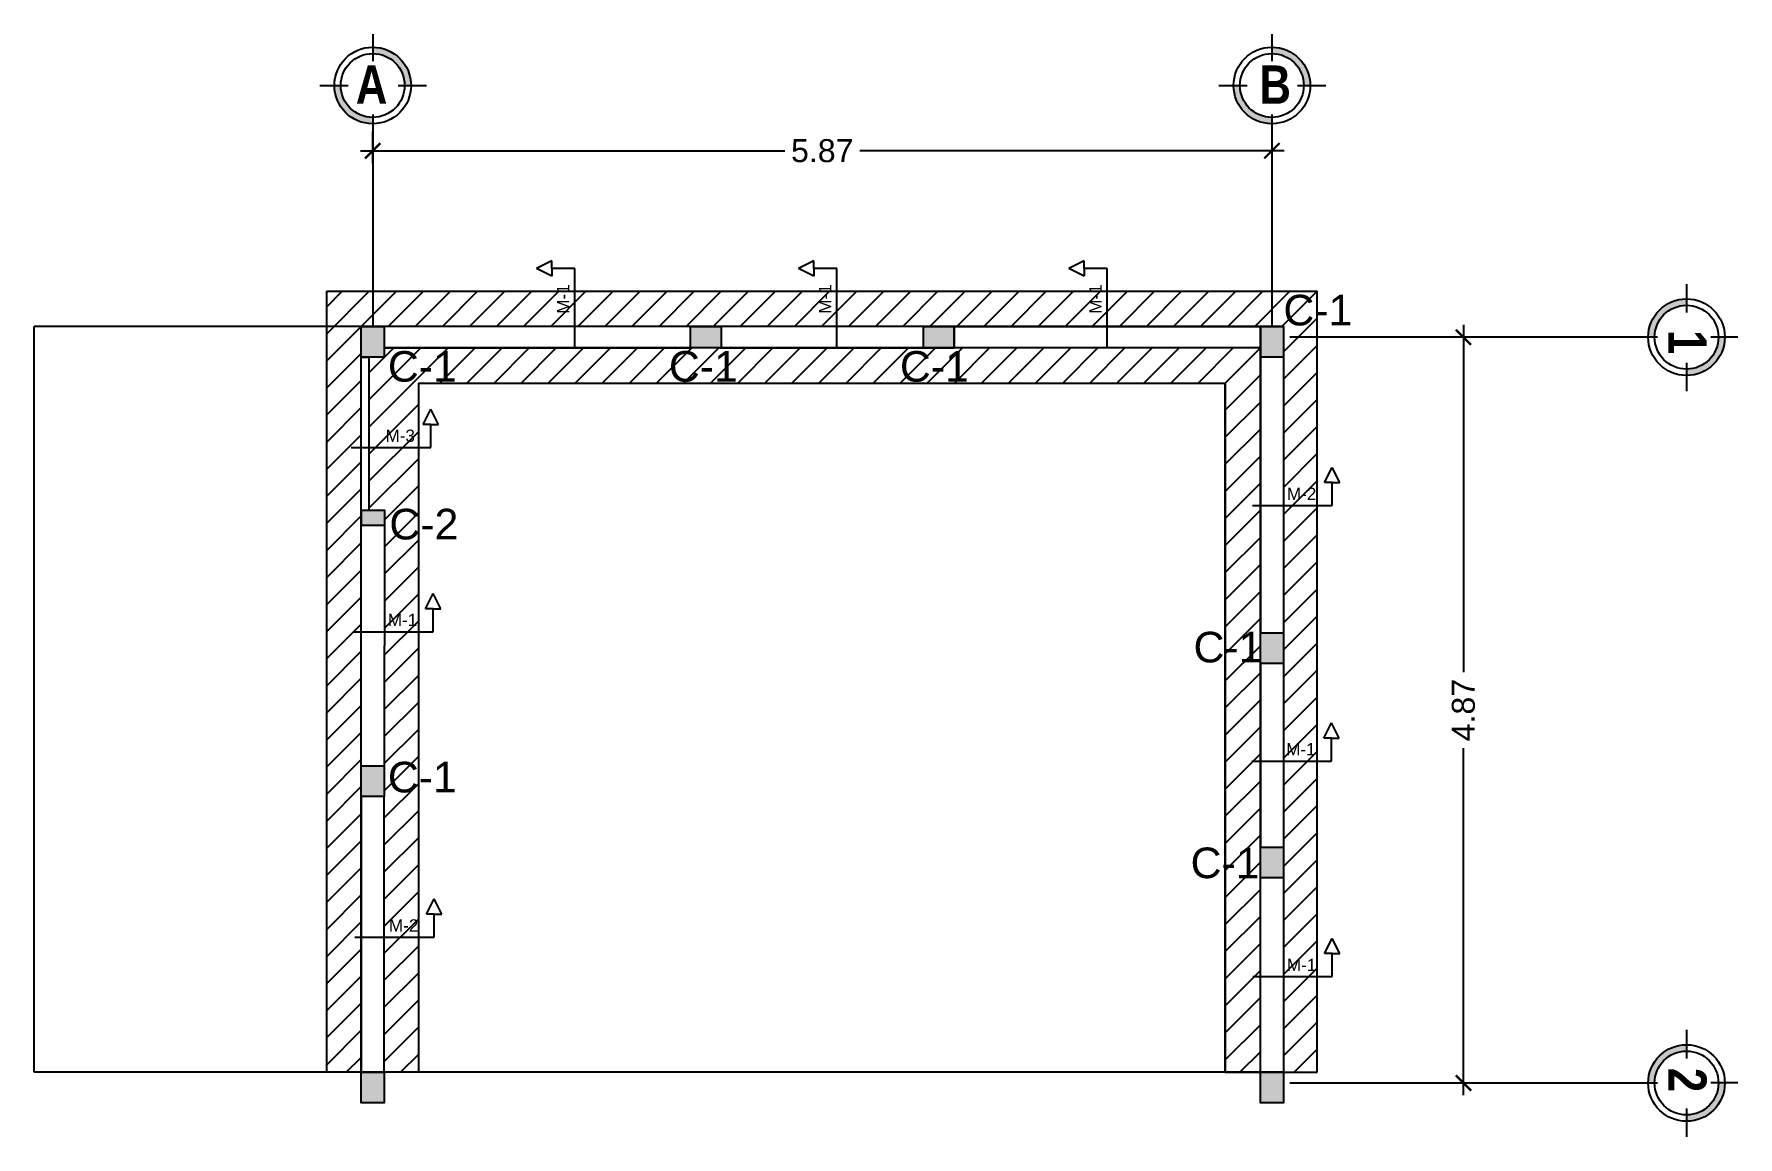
# Model space of a CAD drawing. Header units: metres. Extents: x 258817 to 259192, y 1878716 to 1878911.
# Drawn here: x 258945.87 to 258956.99, y 1878785.4 to 1878792.61 of the extents above; entities that cross this region are included whole.
import ezdxf

# ---------------------------------------------------------------- set-up
doc = ezdxf.new("R2010")
doc.units = ezdxf.units.M
doc.header["$MEASUREMENT"] = 0
doc.linetypes.add('ACAD_ISO04W100', pattern=[30, 24, -3, 0, -3])
doc.linetypes.add('DASHED2', pattern=[0.375, 0.25, -0.125])
doc.layers.add('.3EJES', color=1, linetype='Continuous', lineweight=20)
doc.layers.add('07-Ejes', color=8, linetype='Continuous')
doc.layers.add('Vistas', color=7, linetype='Continuous')
doc.styles.add('dani-100Textos', font='techb___.ttf', dxfattribs={"height": 0.25})
doc.styles.get("Standard").update_dxf_attribs({"font": 'arial.ttf'})
doc.dimstyles.new('JPcotas75', dxfattribs={"dimtxt": 0.15, "dimasz": 0.1, "dimexe": 0.08, "dimexo": 0.05, "dimgap": 0.05, "dimtad": 0, "dimzin": 1, "dimdsep": 46, "dimtxsty": 'Standard', "dimblk": 'ARCHTICK', "dimcen": 2.5, "dimdle": 0.08, "dimclrd": 1, "dimclre": 1, "dimclrt": 2, "dimadec": 0, "dimazin": 0, "dimtfac": 1, "dimtmove": 1, "dimatfit": 2, "dimfxl": 1.25, "dimarcsym": 0})

msp = doc.modelspace()

# ---------------------------------------------------------------- texts
at = {"char_height": 0.08, "attachment_point": 1, "rotation": 90}
for insert in [(258949.2854, 1878790.77938), (258950.9954, 1878790.77938), (258952.7604, 1878790.77938)]:
    msp.add_mtext_dynamic_manual_height_columns('M-1', width=0.08, gutter_width=1, heights=[0], dxfattribs=dict(at, insert=insert))
at = {"char_height": 0.08, "attachment_point": 1}
for s, insert in [('M-3', (258948.16575, 1878790.02248)), ('M-2', (258954.05002, 1878789.64312)), ('M-1', (258948.18073, 1878788.81997)), ('M-1', (258954.04512, 1878787.97543)), ('M-2', (258948.18796, 1878786.82503)), ('M-1', (258954.05026, 1878786.56762))]:
    msp.add_mtext_dynamic_manual_height_columns(s, width=0.08, gutter_width=1, heights=[0], dxfattribs=dict(at, insert=insert))
at = {"layer": 'Vistas', "char_height": 0.2, "attachment_point": 1}
for s, insert in [('C-1', (258954.02738, 1878790.90282)), ('C-1', (258948.18132, 1878790.53526)), ('C-1', (258950.01594, 1878790.53526)), ('C-1', (258951.52399, 1878790.53526)), ('C-2', (258948.19107, 1878789.50539)), ('C-1', (258953.4408, 1878788.70231)), ('C-1', (258948.18132, 1878787.85351)), ('C-1', (258953.42162, 1878787.29356))]:
    msp.add_mtext_dynamic_manual_height_columns(s, width=0.6915753, gutter_width=1, heights=[0], dxfattribs=dict(at, insert=insert))

# ---------------------------------------------------------------- blocks, each defined once
blk = doc.blocks.new('eje numero')
at = {"layer": '07-Ejes'}
h = blk.add_hatch(color=1, dxfattribs=at)
h.dxf.hatch_style = 1
h.paths.add_polyline_path([(496.116, 205.549), (496.116, 205.499, -0.414214), (496.366, 205.249), (496.416, 205.249, 0.414214)])
h.paths.add_polyline_path([(495.866, 205.249), (495.816, 205.249, 0.414214), (496.116, 204.949), (496.116, 204.999, -0.414214)])
at = {"layer": '07-Ejes', "color": 1}
for points in [[(496.116, 205.651), (496.116, 205.438)], [(495.701, 205.249), (495.923, 205.249)], [(496.316, 205.249), (496.538, 205.249)]]:
    blk.add_lwpolyline(points, dxfattribs=at)
for radius in [0.3, 0.25]:
    blk.add_circle((496.116, 205.249), radius, dxfattribs=at)
blk = doc.blocks.new('*U159')
at = {"color": 1, "linetype": 'ACAD_ISO04W100', "ltscale": 0.1}
blk.add_lwpolyline([(0, 0.711), (0, -0.673)], dxfattribs=at)
at = {"layer": '.3EJES', "xscale": 0.8340043413883207, "yscale": 0.8340043413883207, "zscale": 0.8340043413883207}
blk.add_blockref('eje numero', (-413.763, -170.278), dxfattribs=at)
at = {"style": 'dani-100Textos'}
blk.add_attdef('1', (-0.111, 0.781), '', height=0.25, dxfattribs=at)
blk = doc.blocks.new('*U173')
at = {"color": 1, "linetype": 'ACAD_ISO04W100', "ltscale": 0.1}
blk.add_lwpolyline([(0, 0.711), (0, -0.673)], dxfattribs=at)
at = {"layer": '.3EJES', "xscale": 0.8340043413883207, "yscale": 0.8340043413883207, "zscale": 0.8340043413883207}
blk.add_blockref('eje numero', (-413.763, -170.278), dxfattribs=at)
at = {"style": 'dani-100Textos'}
blk.add_attdef('1', (-0.082, 0.781), '', height=0.25, dxfattribs=at)
blk = doc.blocks.new('_ArchTick')
at = {"color": 0, "linetype": 'ByBlock', "const_width": 0.15}
blk.add_lwpolyline([(-0.5, -0.5), (0.5, 0.5)], dxfattribs=at)
blk = doc.blocks.new('*D837')
at = {"layer": 'Defpoints', "color": 0, "transparency": 16777216}
for p in [(258948.082, 1878792.02), (258953.952, 1878792.02), (258948.082, 1878791.843)]:
    blk.add_point(p, dxfattribs=at)
at = {"layer": 'Vistas', "color": 1, "lineweight": -2, "transparency": 16777216}
for p, q in [((258948.082, 1878791.97), (258948.082, 1878791.763)), ((258953.952, 1878791.97), (258953.952, 1878791.763)), ((258948.002, 1878791.843), (258950.773, 1878791.843)), ((258954.032, 1878791.843), (258951.262, 1878791.843))]:
    blk.add_line(p, q, dxfattribs=at)
at = {"layer": 'Vistas', "color": 1, "lineweight": -2, "transparency": 16777216, "xscale": 0.1, "yscale": 0.1, "zscale": 0.1, "rotation": 180}
blk.add_blockref('_ArchTick', (258948.082, 1878791.843), dxfattribs=at)
at = {"layer": 'Vistas', "color": 1, "lineweight": -2, "transparency": 16777216, "xscale": 0.1, "yscale": 0.1, "zscale": 0.1}
blk.add_blockref('_ArchTick', (258953.952, 1878791.843), dxfattribs=at)
at = {"layer": 'Vistas', "color": 2, "transparency": 16777216, "insert": (258951.017, 1878791.843), "char_height": 0.15, "attachment_point": 5}
blk.add_mtext('5.87', dxfattribs=at)
blk = doc.blocks.new('*U717')
at = {"color": 1, "linetype": 'ACAD_ISO04W100', "ltscale": 0.1}
blk.add_lwpolyline([(0, 0.711), (0, -1.731)], dxfattribs=at)
at = {"layer": '.3EJES', "xscale": 0.8340043413883207, "yscale": 0.8340043413883207, "zscale": 0.8340043413883207}
blk.add_blockref('eje numero', (-413.763, -170.278), dxfattribs=at)
at = {"style": 'dani-100Textos'}
blk.add_attdef('1', (-0.048, 0.781), '', height=0.25, dxfattribs=at)
blk = doc.blocks.new('*U182')
at = {"color": 1, "linetype": 'ACAD_ISO04W100', "ltscale": 0.1}
blk.add_lwpolyline([(0, 0.711), (0, -1.711)], dxfattribs=at)
at = {"layer": '.3EJES', "xscale": 0.8340043413883207, "yscale": 0.8340043413883207, "zscale": 0.8340043413883207}
blk.add_blockref('eje numero', (-413.763, -170.278), dxfattribs=at)
at = {"style": 'dani-100Textos'}
blk.add_attdef('1', (-0.099, 0.781), '', height=0.25, dxfattribs=at)
blk = doc.blocks.new('*D838')
at = {"layer": 'Defpoints', "color": 0, "transparency": 16777216}
for p in [(258955.369, 1878790.626), (258955.203, 1878785.756), (258955.369, 1878785.756)]:
    blk.add_point(p, dxfattribs=at)
at = {"layer": 'Vistas', "color": 1, "lineweight": -2, "transparency": 16777216}
for p, q in [((258955.203, 1878790.706), (258955.203, 1878788.439)), ((258955.319, 1878790.626), (258955.123, 1878790.626)), ((258955.203, 1878785.676), (258955.203, 1878787.943)), ((258955.319, 1878785.756), (258955.123, 1878785.756))]:
    blk.add_line(p, q, dxfattribs=at)
at = {"layer": 'Vistas', "color": 1, "lineweight": -2, "transparency": 16777216, "xscale": 0.1, "yscale": 0.1, "zscale": 0.1}
for p, rotation in [((258955.203, 1878790.626), 90), ((258955.203, 1878785.756), 270)]:
    blk.add_blockref('_ArchTick', p, dxfattribs=dict(at, rotation=rotation))
at = {"layer": 'Vistas', "color": 2, "transparency": 16777216, "insert": (258955.203, 1878788.191), "char_height": 0.15, "attachment_point": 5, "rotation": 90}
blk.add_mtext('4.87', dxfattribs=at)

# ---------------------------------------------------------------- dimensions: what is measured, and where the dimension line sits
at = {"layer": 'Vistas'}
dim = msp.add_linear_dim(base=(258948.08238, 1878791.84305), p1=(258953.95238, 1878792.01969), p2=(258948.08238, 1878792.01969), dimstyle='JPcotas75', dxfattribs=at)
dim.commit()
dim.dimension.update_dxf_attribs({"geometry": '*D837', "text_midpoint": (258951.01738, 1878791.84305)})
dim = msp.add_linear_dim(base=(258955.20333, 1878785.756), p1=(258955.36896, 1878790.626), p2=(258955.36896, 1878785.756), angle=90, dimstyle='JPcotas75', dxfattribs=at)
dim.commit()
dim.dimension.update_dxf_attribs({"geometry": '*D838', "text_midpoint": (258955.20333, 1878788.191)})

# ---------------------------------------------------------------- hatches: boundary and pattern name
at = {"layer": 'Vistas'}
h = msp.add_hatch(dxfattribs=at)
h.set_pattern_fill('ANSI31', color=256)
h.set_pattern_definition([(45, (0, 0), (-0.088388347648, 0.088388347648), [])])
h.paths.add_polyline_path([(258948.38238, 1878789.9055), (258948.05738, 1878789.9055), (258948.05738, 1878789.496), (258948.15883, 1878789.496), (258948.15883, 1878789.396), (258948.15819, 1878788.70298), (258948.38238, 1878788.70298)], flags=17)
h.paths.add_polyline_path([(258954.24738, 1878787.85845), (258954.02738, 1878787.85845), (258954.02738, 1878786.45064), (258954.24738, 1878786.45064)])
h.paths.add_polyline_path([(258954.24738, 1878786.45064), (258954.02738, 1878786.45064), (258954.02738, 1878785.826), (258954.24738, 1878785.826)])
h.paths.add_polyline_path([(258952.87738, 1878790.926), (258951.11238, 1878790.926), (258951.11238, 1878790.696), (258952.87738, 1878790.696)])
h.paths.add_polyline_path([(258953.95238, 1878790.926), (258952.87738, 1878790.926), (258952.87738, 1878790.696), (258953.87738, 1878790.696), (258953.95238, 1878790.696)])
h.paths.add_polyline_path([(258954.24738, 1878790.926), (258953.95238, 1878790.926), (258953.95238, 1878790.696), (258954.02738, 1878790.696), (258954.02738, 1878790.626), (258954.24738, 1878790.626)])
h.paths.add_polyline_path([(258954.24738, 1878790.626), (258954.02738, 1878790.626), (258954.02738, 1878790.496), (258954.02738, 1878789.52614), (258954.24738, 1878789.52614)])
h.paths.add_polyline_path([(258954.24738, 1878789.52614), (258954.02738, 1878789.52614), (258954.02738, 1878787.85845), (258954.24738, 1878787.85845)])
h.paths.add_polyline_path([(258948.08238, 1878790.926), (258947.78238, 1878790.926), (258947.78238, 1878790.696), (258948.00738, 1878790.696), (258948.08238, 1878790.696)])
h.paths.add_polyline_path([(258949.40238, 1878790.926), (258948.08238, 1878790.926), (258948.08238, 1878790.696), (258948.15738, 1878790.696), (258949.40238, 1878790.696)])
h.paths.add_polyline_path([(258951.11238, 1878790.926), (258949.40238, 1878790.926), (258949.40238, 1878790.696), (258951.11238, 1878790.696)])
h.paths.add_polyline_path([(258948.00738, 1878787.626), (258948.00738, 1878787.826), (258948.00738, 1878790.696), (258947.78238, 1878790.696), (258947.78238, 1878785.826), (258948.00738, 1878785.826)])
h.paths.add_polyline_path([(258948.38238, 1878788.70298), (258948.15819, 1878788.70298), (258948.15738, 1878787.826), (258948.15738, 1878787.626), (258948.15738, 1878786.70805), (258948.38238, 1878786.70805)], flags=17)
h.paths.add_polyline_path([(258948.38238, 1878786.70805), (258948.15738, 1878786.70805), (258948.15738, 1878785.826), (258948.16738, 1878785.826), (258948.38238, 1878785.826)], flags=17)
h.paths.add_polyline_path([(258948.15966, 1878786.70102), (258948.39213, 1878786.70102), (258948.39213, 1878786.86588), (258948.15966, 1878786.86588)], flags=25)
h.paths.add_polyline_path([(258948.11741, 1878787.54089), (258948.66761, 1878787.54089), (258948.66761, 1878787.95303), (258948.11741, 1878787.95303)], flags=25)
h.paths.add_polyline_path([(258949.40941, 1878790.75108), (258949.40941, 1878790.98355), (258949.24456, 1878790.98355), (258949.24456, 1878790.75108)], flags=9)
h.paths.add_polyline_path([(258951.11941, 1878790.75108), (258951.11941, 1878790.98355), (258950.95456, 1878790.98355), (258950.95456, 1878790.75108)], flags=9)
h.paths.add_polyline_path([(258952.88441, 1878790.75108), (258952.88441, 1878790.98355), (258952.71956, 1878790.98355), (258952.71956, 1878790.75108)], flags=9)
h.paths.add_polyline_path([(258953.96347, 1878790.5902), (258954.51367, 1878790.5902), (258954.51367, 1878791.00234), (258953.96347, 1878791.00234)], flags=9)
h.paths.add_polyline_path([(258954.02172, 1878789.51911), (258954.25419, 1878789.51911), (258954.25419, 1878789.68397), (258954.02172, 1878789.68397)], flags=9)
h.paths.add_polyline_path([(258954.01683, 1878787.85142), (258954.24929, 1878787.85142), (258954.24929, 1878788.01628), (258954.01683, 1878788.01628)], flags=9)
h.paths.add_polyline_path([(258954.02196, 1878786.44361), (258954.25443, 1878786.44361), (258954.25443, 1878786.60847), (258954.02196, 1878786.60847)], flags=9)
h.paths.add_polyline_path([(258948.15244, 1878788.69596), (258948.38491, 1878788.69596), (258948.38491, 1878788.86081), (258948.15244, 1878788.86081)], flags=25)
h.paths.add_polyline_path([(258948.12715, 1878789.19277), (258948.67736, 1878789.19277), (258948.67736, 1878789.60491), (258948.12715, 1878789.60491)], flags=25)
h.paths.add_polyline_path([(258953.87738, 1878785.826), (258953.87738, 1878790.556), (258948.15738, 1878790.556), (258948.15738, 1878790.496), (258948.05738, 1878790.496), (258948.05738, 1878789.9055), (258948.38238, 1878789.9055), (258948.38238, 1878790.326), (258953.64738, 1878790.326), (258953.64738, 1878785.826)])
h = msp.add_hatch(color=256, dxfattribs=at)
h.dxf.hatch_style = 1
h.paths.add_polyline_path([(258948.15738, 1878785.826), (258948.00738, 1878785.826), (258948.00738, 1878785.626), (258948.15738, 1878785.626)])
h.paths.add_polyline_path([(258948.15738, 1878787.826), (258948.00738, 1878787.826), (258948.00738, 1878787.626), (258948.15738, 1878787.626)])
h.paths.add_polyline_path([(258954.02738, 1878785.826), (258953.87738, 1878785.826), (258953.87738, 1878785.626), (258954.02738, 1878785.626)])
h.paths.add_polyline_path([(258954.02738, 1878787.296), (258953.87738, 1878787.296), (258953.87738, 1878787.096), (258954.02738, 1878787.096)])
h.paths.add_polyline_path([(258954.02738, 1878788.696), (258953.87738, 1878788.696), (258953.87738, 1878788.496), (258954.02738, 1878788.496)])
h.paths.add_polyline_path([(258954.02738, 1878790.696), (258953.87738, 1878790.696), (258953.87738, 1878790.556), (258953.87738, 1878790.496), (258954.02738, 1878790.496)])
h.paths.add_polyline_path([(258951.87738, 1878790.696), (258951.67738, 1878790.696), (258951.67738, 1878790.556), (258951.87738, 1878790.556)])
h.paths.add_polyline_path([(258950.35738, 1878790.696), (258950.15738, 1878790.696), (258950.15738, 1878790.556), (258950.35738, 1878790.556)])
h.paths.add_polyline_path([(258948.15738, 1878790.696), (258948.00738, 1878790.696), (258948.00738, 1878790.496), (258948.05738, 1878790.496), (258948.15738, 1878790.496)])
h.paths.add_polyline_path([(258948.15883, 1878789.496), (258948.00883, 1878789.496), (258948.00883, 1878789.396), (258948.15883, 1878789.396)])

# ---------------------------------------------------------------- linework, layer by layer
for p, q in [((258949.25238, 1878791.12484), (258949.15238, 1878791.07484)), ((258949.25238, 1878791.02484), (258949.15238, 1878791.07484)), ((258949.25238, 1878791.07484), (258949.25238, 1878791.12484)), ((258949.25238, 1878791.07484), (258949.25238, 1878791.02484)), ((258950.96238, 1878791.12484), (258950.86238, 1878791.07484)), ((258950.96238, 1878791.02484), (258950.86238, 1878791.07484)), ((258950.96238, 1878791.07484), (258950.96238, 1878791.12484)), ((258950.96238, 1878791.07484), (258950.96238, 1878791.02484)), ((258952.72738, 1878791.12484), (258952.62738, 1878791.07484)), ((258952.72738, 1878791.02484), (258952.62738, 1878791.07484)), ((258952.72738, 1878791.07484), (258952.72738, 1878791.12484)), ((258952.72738, 1878791.07484), (258952.72738, 1878791.02484)), ((258948.41121, 1878790.0555), (258948.46121, 1878790.1555)), ((258948.51121, 1878790.0555), (258948.46121, 1878790.1555)), ((258948.46121, 1878790.0555), (258948.41121, 1878790.0555)), ((258948.46121, 1878790.0555), (258948.51121, 1878790.0555)), ((258954.29547, 1878789.67614), (258954.34547, 1878789.77614)), ((258954.39547, 1878789.67614), (258954.34547, 1878789.77614)), ((258954.34547, 1878789.67614), (258954.29547, 1878789.67614)), ((258954.34547, 1878789.67614), (258954.39547, 1878789.67614)), ((258948.42619, 1878788.85298), (258948.47619, 1878788.95298)), ((258948.52619, 1878788.85298), (258948.47619, 1878788.95298)), ((258948.47619, 1878788.85298), (258948.42619, 1878788.85298)), ((258948.47619, 1878788.85298), (258948.52619, 1878788.85298)), ((258954.29058, 1878788.00845), (258954.34058, 1878788.10845)), ((258954.39058, 1878788.00845), (258954.34058, 1878788.10845)), ((258954.34058, 1878788.00845), (258954.29058, 1878788.00845)), ((258954.34058, 1878788.00845), (258954.39058, 1878788.00845)), ((258948.43342, 1878786.85805), (258948.48342, 1878786.95805)), ((258948.53342, 1878786.85805), (258948.48342, 1878786.95805)), ((258948.48342, 1878786.85805), (258948.43342, 1878786.85805)), ((258948.48342, 1878786.85805), (258948.53342, 1878786.85805)), ((258954.29571, 1878786.60064), (258954.34571, 1878786.70064)), ((258954.39571, 1878786.60064), (258954.34571, 1878786.70064)), ((258954.34571, 1878786.60064), (258954.29571, 1878786.60064)), ((258954.34571, 1878786.60064), (258954.39571, 1878786.60064))]:
    msp.add_line(p, q)
at = {"linetype": 'DASHED2', "ltscale": 10}
for p, q in [((258949.40238, 1878791.07484), (258949.25238, 1878791.07484)), ((258949.40238, 1878790.556), (258949.40238, 1878791.07484)), ((258951.11238, 1878791.07484), (258950.96238, 1878791.07484)), ((258951.11238, 1878790.556), (258951.11238, 1878791.07484)), ((258952.87738, 1878791.07484), (258952.72738, 1878791.07484)), ((258952.87738, 1878790.556), (258952.87738, 1878791.07484)), ((258948.46121, 1878789.9055), (258948.46121, 1878790.0555)), ((258947.94237, 1878789.9055), (258948.46121, 1878789.9055)), ((258954.34547, 1878789.52614), (258954.34547, 1878789.67614)), ((258953.82664, 1878789.52614), (258954.34547, 1878789.52614)), ((258948.47619, 1878788.70298), (258948.47619, 1878788.85298)), ((258947.95735, 1878788.70298), (258948.47619, 1878788.70298)), ((258954.34058, 1878787.85845), (258954.34058, 1878788.00845)), ((258953.82174, 1878787.85845), (258954.34058, 1878787.85845)), ((258948.48342, 1878786.70805), (258948.48342, 1878786.85805)), ((258947.96458, 1878786.70805), (258948.48342, 1878786.70805)), ((258954.34571, 1878786.45064), (258954.34571, 1878786.60064)), ((258953.82688, 1878786.45064), (258954.34571, 1878786.45064))]:
    msp.add_line(p, q, dxfattribs=at)
at = {"layer": 'Vistas'}
for p, q in [((258947.78238, 1878785.826), (258947.78238, 1878790.926)), ((258947.78238, 1878790.926), (258954.24738, 1878790.926)), ((258954.24738, 1878785.826), (258954.24738, 1878790.926)), ((258945.87169, 1878785.826), (258945.87169, 1878790.696)), ((258948.00738, 1878790.696), (258945.87169, 1878790.696)), ((258954.02738, 1878790.696), (258948.00738, 1878790.696)), ((258948.00738, 1878785.826), (258948.00738, 1878790.696)), ((258948.15738, 1878790.696), (258948.15738, 1878790.556)), ((258954.02738, 1878790.696), (258954.02738, 1878785.826)), ((258948.00738, 1878790.496), (258948.05738, 1878790.496)), ((258948.05738, 1878790.496), (258948.05738, 1878789.496)), ((258948.15738, 1878790.556), (258950.14738, 1878790.556)), ((258950.34738, 1878790.556), (258951.87738, 1878790.556)), ((258953.87738, 1878790.556), (258953.87738, 1878789.956)), ((258953.87738, 1878790.496), (258953.87738, 1878788.69985)), ((258948.38238, 1878785.826), (258948.38238, 1878790.326)), ((258948.38238, 1878790.326), (258953.64738, 1878790.326)), ((258953.64738, 1878785.826), (258953.64738, 1878790.326)), ((258948.15883, 1878789.396), (258948.15738, 1878787.826)), ((258953.87738, 1878788.496), (258953.87738, 1878787.30256)), ((258953.87738, 1878785.826), (258953.87738, 1878787.096)), ((258948.00738, 1878785.826), (258945.87169, 1878785.826)), ((258948.08238, 1878785.826), (258947.78238, 1878785.826)), ((258948.16738, 1878785.826), (258948.00738, 1878785.826)), ((258953.86738, 1878785.826), (258948.16738, 1878785.826)), ((258954.02738, 1878785.826), (258953.86738, 1878785.826)), ((258953.94738, 1878785.826), (258954.24738, 1878785.826))]:
    msp.add_line(p, q, dxfattribs=at)
for points in [[(258948.00738, 1878790.696), (258948.15738, 1878790.696), (258948.15738, 1878790.496), (258948.00738, 1878790.496)], [(258950.35738, 1878790.696), (258950.35738, 1878790.556), (258950.15738, 1878790.556), (258950.15738, 1878790.696)], [(258951.87738, 1878790.696), (258951.87738, 1878790.556), (258951.67738, 1878790.556), (258951.67738, 1878790.696)], [(258951.87738, 1878790.696), (258953.87738, 1878790.696), (258953.87738, 1878790.556), (258951.87738, 1878790.556)], [(258953.87738, 1878790.696), (258954.02738, 1878790.696), (258954.02738, 1878790.496), (258953.87738, 1878790.496)], [(258948.00883, 1878789.496), (258948.15883, 1878789.496), (258948.15883, 1878789.396), (258948.00883, 1878789.396)], [(258953.87738, 1878788.696), (258954.02738, 1878788.696), (258954.02738, 1878788.496), (258953.87738, 1878788.496)], [(258948.00738, 1878787.826), (258948.15738, 1878787.826), (258948.15738, 1878787.626), (258948.00738, 1878787.626)], [(258948.00738, 1878785.826), (258948.15738, 1878785.826), (258948.15738, 1878787.626), (258948.00738, 1878787.626)], [(258953.87738, 1878787.296), (258954.02738, 1878787.296), (258954.02738, 1878787.096), (258953.87738, 1878787.096)], [(258948.00738, 1878785.826), (258948.15738, 1878785.826), (258948.15738, 1878785.626), (258948.00738, 1878785.626)], [(258953.87738, 1878785.826), (258954.02738, 1878785.826), (258954.02738, 1878785.626), (258953.87738, 1878785.626)]]:
    msp.add_lwpolyline(points, close=True, dxfattribs=at)
msp.add_lwpolyline([(258953.87738, 1878785.826), (258953.87738, 1878790.556), (258948.15738, 1878790.556), (258948.15738, 1878790.496), (258948.05738, 1878790.496), (258948.05738, 1878789.9055), (258948.38238, 1878789.9055), (258948.38238, 1878790.326), (258953.64738, 1878790.326), (258953.64738, 1878785.826), (258953.87738, 1878785.826)], dxfattribs=at)

# ---------------------------------------------------------------- block references
for name, p, values in [('*U159', (258948.08238, 1878791.36916), {'1': 'A'}), ('*U173', (258953.95238, 1878791.36916), {'1': 'B'})]:
    msp.add_blockref(name, p, dxfattribs=at).add_auto_attribs(values)
at = {"layer": 'Vistas', "rotation": 270}
for name, p, values in [('*U717', (258955.75853, 1878790.626), {'1': '1'}), ('*U182', (258955.75853, 1878785.756), {'1': '2'})]:
    msp.add_blockref(name, p, dxfattribs=at).add_auto_attribs(values)

msp.set_redraw_order([(e.dxf.handle, doc.entitydb.next_handle()) for e in msp.query("TEXT MTEXT ATTDEF DIMENSION ARC_DIMENSION")])  # texts and dimensions are drawn at this point

doc.saveas('drawing.dxf')
